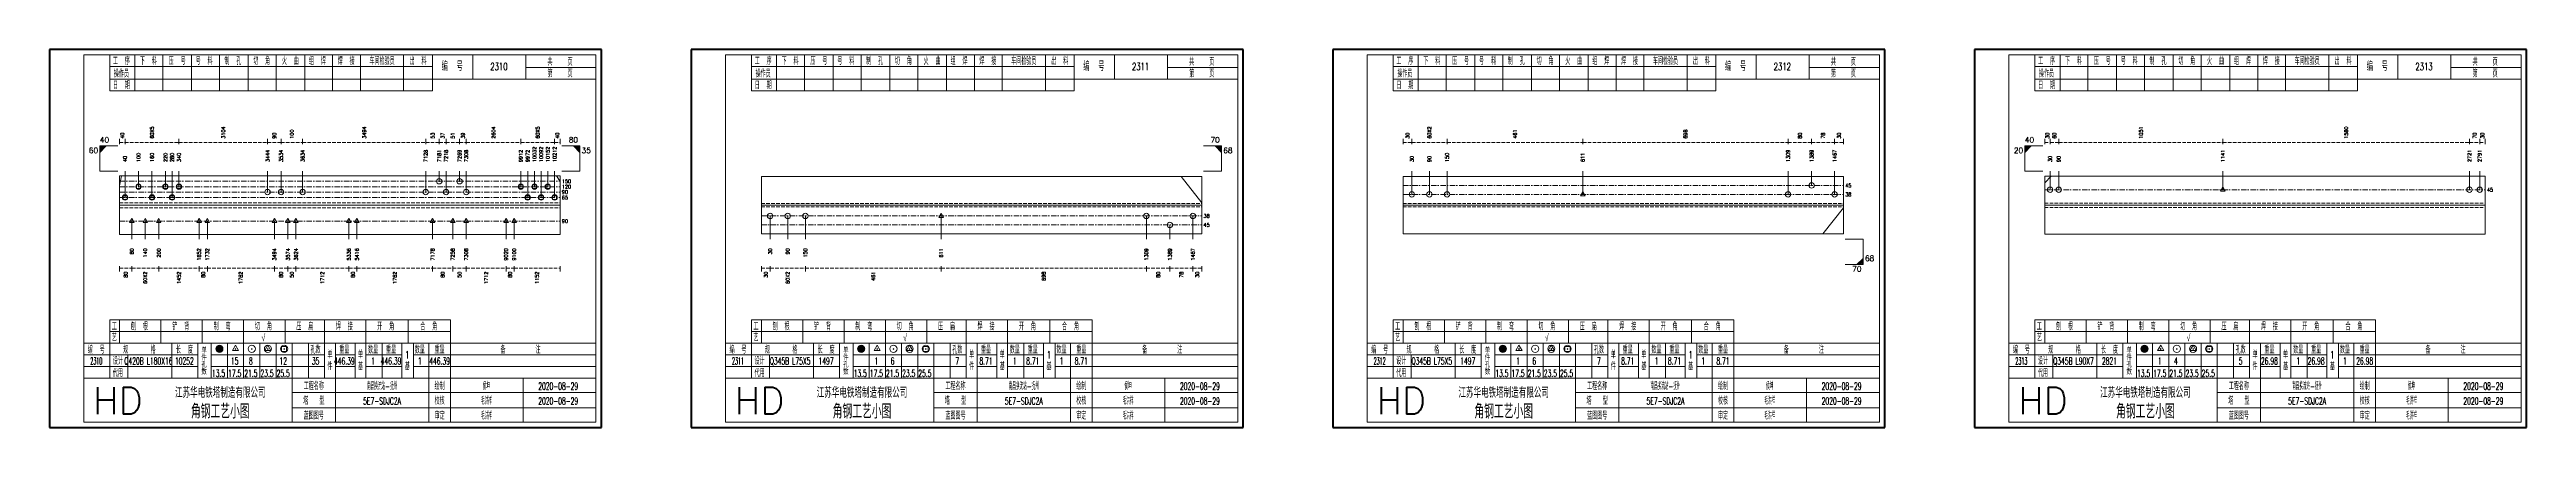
# Model space of a CAD drawing. Extents: x 0 to 5305, y 0 to 1513.
# Drawn here: x 2499 to 3877, y 521 to 732 of the extents above; entities that cross this region are included whole.
import ezdxf
from ezdxf.enums import TextEntityAlignment as Align

# ---------------------------------------------------------------- set-up
doc = ezdxf.new("R2010")
doc.units = 0
doc.header["$MEASUREMENT"] = 0
doc.linetypes.add('一点画线', pattern=[5.2, 3, -1, 0.2, -1])
doc.linetypes.add('虚线', pattern=[2.75, 2, -0.75])
doc.layers.get('0').update_dxf_attribs({"linetype": 'CONTINUOUS', "lineweight": 25})
doc.layers.add('1', color=7, linetype='CONTINUOUS', lineweight=25)
doc.layers.add('4', color=7, linetype='CONTINUOUS', lineweight=25)
doc.styles.get("Standard").update_dxf_attribs({"font": 'simplex.shx', "width": 0.7, "height": 3, "bigfont": 'gbhzfs.shx'})

msp = doc.modelspace()

# ---------------------------------------------------------------- texts
at = {"color": 7, "linetype": 'Continuous', "lineweight": 13}
for s, p in [('60', (2526, 676.8)), ('20', (3597, 676.8)), ('70', (3507, 610.8))]:
    msp.add_text(s, height=3, dxfattribs=at).set_placement(p, align=Align.TOP_RIGHT)
for s, p in [('40', (2527, 678.8)), ('40', (3598, 678.8)), ('68', (3509, 612.8))]:
    msp.add_text(s, height=3, dxfattribs=at).set_placement(p, align=Align.BOTTOM_LEFT)
at = {"color": 8, "linetype": 'Continuous', "lineweight": 9}
for s, p in [('40', (2539.5, 681.8)), ('60X5', (2556, 681.8)), ('3104', (2595.7, 681.8)), ('90', (2624.1, 681.8)), ('100', (2633.8, 681.8)), ('3494', (2674.1, 681.8)), ('53', (2712.1, 681.8)), ('37', (2717.7, 681.8)), ('51', (2723.3, 681.8)), ('39', (2729, 681.8)), ('2604', (2746, 681.8)), ('60X5', (2770.6, 681.8)), ('40', (2781.5, 681.8)), ('30', (3254.5, 681.8)), ('60X2', (3266.7, 681.8)), ('461', (3314.3, 681.8)), ('698', (3409.1, 681.8)), ('80', (3472.8, 681.8)), ('78', (3485.7, 681.8)), ('30', (3494.5, 681.8)), ('30', (3610.5, 681.8)), ('60', (3614.4, 681.8)), ('1051', (3662.5, 681.8)), ('1580', (3776.7, 681.8)), ('70', (3848.2, 681.8)), ('30', (3852.5, 681.8))]:
    msp.add_text(s, height=2, rotation=90, dxfattribs=at).set_placement(p, align=Align.MIDDLE_LEFT)
at = {"color": 7, "linetype": 'Continuous', "lineweight": 13}
for s, p in [('3444', (2620.3, 668.8)), ('3534', (2627.8, 668.8)), ('3634', (2639.8, 668.8)), ('7128', (2708.3, 668.8)), ('7218', (2719.6, 668.8)), ('7269', (2727.1, 668.8)), ('7308', (2730.8, 668.8)), ('9912', (2761.2, 668.8)), ('9972', (2765, 668.8)), ('10032', (2768.8, 668.8)), ('10092', (2772.5, 668.8)), ('10152', (2776.2, 668.8)), ('10212', (2780, 668.8)), ('1309', (3466.2, 668.8)), ('1389', (3479.3, 668.8)), ('1467', (3492.1, 668.8)), ('40', (2541, 668.8)), ('100', (2548.5, 668.8)), ('160', (2556, 668.8)), ('220', (2563.5, 668.8)), ('280', (2567.2, 668.8)), ('340', (2571, 668.8)), ('7181', (2715.8, 668.8)), ('30', (3256.9, 668.8)), ('90', (3266.7, 668.8)), ('150', (3276.5, 668.8)), ('611', (3352, 668.8)), ('30', (3612, 668.8)), ('90', (3616.8, 668.8)), ('1141', (3708.1, 668.8)), ('2721', (3845.3, 668.8)), ('2791', (3851, 668.8))]:
    msp.add_text(s, height=2, rotation=90, dxfattribs=at).set_placement(p, align=Align.MIDDLE_LEFT)
for s, p in [('80', (2793, 678.8)), ('70', (3150, 678.8))]:
    msp.add_text(s, height=3, dxfattribs=at).set_placement(p, align=Align.BOTTOM_RIGHT)
for s, p in [('35', (2795, 676.8)), ('68', (3152, 676.8))]:
    msp.add_text(s, height=3, dxfattribs=at).set_placement(p, align=Align.TOP_LEFT)
for s, p in [('90', (2784, 652.1)), ('65', (2784, 649.1)), ('150', (2784, 658.1)), ('120', (2784, 655.1)), ('45', (3498, 655.8)), ('38', (3498, 650.8)), ('45', (3855, 653.4)), ('90', (2784, 635.9)), ('38', (3141, 638.8)), ('45', (3141, 633.8))]:
    msp.add_text(s, height=2, dxfattribs=at).set_placement(p, align=Align.MIDDLE_LEFT)
at = {"color": 8, "linetype": 'Continuous', "lineweight": 9}
for s, p in [('80', (2541.4, 607.8)), ('60X2', (2552.2, 607.8)), ('1452', (2571, 607.8)), ('80', (2584.5, 607.8)), ('1762', (2605.4, 607.8)), ('80', (2627.8, 607.8)), ('50', (2633.8, 607.8)), ('1712', (2650.8, 607.8)), ('80', (2667.8, 607.8)), ('1762', (2691.1, 607.8)), ('80', (2717.7, 607.8)), ('50', (2727.1, 607.8)), ('1712', (2741.9, 607.8)), ('80', (2755.2, 607.8)), ('1152', (2770.2, 607.8)), ('30', (2897.5, 607.8)), ('60X2', (2909.7, 607.8)), ('461', (2957.3, 607.8)), ('698', (3052.1, 607.8)), ('80', (3115.8, 607.8)), ('78', (3128.7, 607.8)), ('30', (3137.5, 607.8))]:
    msp.add_text(s, height=2, rotation=90, dxfattribs=at).set_placement(p, align=Align.MIDDLE_RIGHT)
at = {"layer": '1', "color": 7, "linetype": 'Continuous', "lineweight": 13}
for s, p in [('80', (2544.8, 620.8)), ('140', (2552.2, 620.8)), ('200', (2559.8, 620.8)), ('1652', (2582.2, 620.8)), ('1732', (2586.8, 620.8)), ('3494', (2624.1, 620.8)), ('3574', (2631.6, 620.8)), ('3624', (2636.1, 620.8)), ('5336', (2665.5, 620.8)), ('5416', (2670, 620.8)), ('7178', (2712.1, 620.8)), ('7258', (2723.3, 620.8)), ('7308', (2730.8, 620.8)), ('9020', (2753, 620.8)), ('9100', (2757.5, 620.8)), ('30', (2899.9, 620.8)), ('90', (2909.7, 620.8)), ('150', (2919.5, 620.8)), ('1309', (3109.2, 620.8)), ('1389', (3122.3, 620.8)), ('1467', (3135.1, 620.8)), ('611', (2995, 620.8))]:
    msp.add_text(s, height=2, rotation=90, dxfattribs=at).set_placement(p, align=Align.MIDDLE_RIGHT)
at = {"layer": '4', "color": 1, "linetype": 'Continuous', "lineweight": 13}
for s, height, width, p in [('工  序', 4, 0.7, (2539, 725)), ('操作员', 4, 0.7, (2539, 718)), ('下  料', 4, 0.7, (2554, 725)), ('压  号', 4, 0.7, (2570, 725)), ('号  料', 4, 0.7, (2585, 725)), ('制  孔', 4, 0.7, (2601, 725)), ('切  角', 4, 0.7, (2617, 725)), ('火  曲', 4, 0.7, (2633, 725)), ('组  焊', 4, 0.7, (2648, 725)), ('焊  接', 4, 0.7, (2664, 725)), ('车间检验员', 4, 0.7, (2684, 725)), ('出  料', 4, 0.7, (2704, 725)), ('编  号', 5, 0.7, (2723, 722)), ('2310', 4, 0.7, (2749, 722)), ('共    页', 4, 0.7, (2783, 724.5)), ('第    页', 4, 0.7, (2783, 718)), ('工  序', 4, 0.7, (2896, 725)), ('操作员', 4, 0.7, (2896, 718)), ('下  料', 4, 0.7, (2911, 725)), ('压  号', 4, 0.7, (2927, 725)), ('号  料', 4, 0.7, (2942, 725)), ('制  孔', 4, 0.7, (2958, 725)), ('切  角', 4, 0.7, (2974, 725)), ('火  曲', 4, 0.7, (2990, 725)), ('组  焊', 4, 0.7, (3005, 725)), ('焊  接', 4, 0.7, (3021, 725)), ('车间检验员', 4, 0.7, (3041, 725)), ('出  料', 4, 0.7, (3061, 725)), ('编  号', 5, 0.7, (3080, 722)), ('2311', 4, 0.7, (3106, 722)), ('共    页', 4, 0.7, (3140, 724.5)), ('第    页', 4, 0.7, (3140, 718)), ('工  序', 4, 0.7, (3253, 725)), ('操作员', 4, 0.7, (3253, 718)), ('下  料', 4, 0.7, (3268, 725)), ('压  号', 4, 0.7, (3284, 725)), ('号  料', 4, 0.7, (3299, 725)), ('制  孔', 4, 0.7, (3315, 725)), ('切  角', 4, 0.7, (3331, 725)), ('火  曲', 4, 0.7, (3347, 725)), ('组  焊', 4, 0.7, (3362, 725)), ('焊  接', 4, 0.7, (3378, 725)), ('车间检验员', 4, 0.7, (3398, 725)), ('出  料', 4, 0.7, (3418, 725)), ('编  号', 5, 0.7, (3437, 722)), ('2312', 4, 0.7, (3463, 722)), ('共    页', 4, 0.7, (3497, 724.5)), ('第    页', 4, 0.7, (3497, 718)), ('工  序', 4, 0.7, (3610, 725)), ('操作员', 4, 0.7, (3610, 718)), ('下  料', 4, 0.7, (3625, 725)), ('压  号', 4, 0.7, (3641, 725)), ('号  料', 4, 0.7, (3656, 725)), ('制  孔', 4, 0.7, (3672, 725)), ('切  角', 4, 0.7, (3688, 725)), ('火  曲', 4, 0.7, (3704, 725)), ('组  焊', 4, 0.7, (3719, 725)), ('焊  接', 4, 0.7, (3735, 725)), ('车间检验员', 4, 0.7, (3755, 725)), ('出  料', 4, 0.7, (3775, 725)), ('编  号', 5, 0.7, (3794, 722)), ('2313', 4, 0.7, (3820, 722)), ('共    页', 4, 0.7, (3854, 724.5)), ('第    页', 4, 0.7, (3854, 718)), ('日  期', 4, 0.7, (2539, 711.5)), ('日  期', 4, 0.7, (2896, 711.5)), ('日  期', 4, 0.7, (3253, 711.5)), ('日  期', 4, 0.7, (3610, 711.5)), ('工', 4, 0.7, (2535, 577.2)), ('刨  根', 4, 0.7, (2549, 577.2)), ('铲  背', 4, 0.7, (2572, 577.2)), ('制  弯', 4, 0.7, (2595, 577.2)), ('切  角', 4, 0.7, (2618, 577.2)), ('压  扁', 4, 0.7, (2641, 577.2)), ('焊  接', 4, 0.7, (2663, 577.2)), ('开  角', 4, 0.7, (2686, 577.2)), ('合  角', 4, 0.7, (2710, 577.2)), ('工', 4, 0.7, (2892, 577.2)), ('刨  根', 4, 0.7, (2906, 577.2)), ('铲  背', 4, 0.7, (2929, 577.2)), ('制  弯', 4, 0.7, (2952, 577.2)), ('切  角', 4, 0.7, (2975, 577.2)), ('压  扁', 4, 0.7, (2998, 577.2)), ('焊  接', 4, 0.7, (3020, 577.2)), ('开  角', 4, 0.7, (3043, 577.2)), ('合  角', 4, 0.7, (3067, 577.2)), ('工', 4, 0.7, (3249, 577.2)), ('刨  根', 4, 0.7, (3263, 577.2)), ('铲  背', 4, 0.7, (3286, 577.2)), ('制  弯', 4, 0.7, (3309, 577.2)), ('切  角', 4, 0.7, (3332, 577.2)), ('压  扁', 4, 0.7, (3355, 577.2)), ('焊  接', 4, 0.7, (3377, 577.2)), ('开  角', 4, 0.7, (3400, 577.2)), ('合  角', 4, 0.7, (3424, 577.2)), ('工', 4, 0.7, (3606, 577.2)), ('刨  根', 4, 0.7, (3620, 577.2)), ('铲  背', 4, 0.7, (3643, 577.2)), ('制  弯', 4, 0.7, (3666, 577.2)), ('切  角', 4, 0.7, (3689, 577.2)), ('压  扁', 4, 0.7, (3712, 577.2)), ('焊  接', 4, 0.7, (3734, 577.2)), ('开  角', 4, 0.7, (3757, 577.2)), ('合  角', 4, 0.7, (3781, 577.2)), ('编  号', 4, 0.7, (2525, 564.2)), ('艺', 4, 0.7, (2535, 571)), ('规      格', 4, 0.7, (2549, 564.2)), ('长  度', 4, 0.7, (2574, 564.2)), ('√', 4, 0.7, (2618, 571)), ('孔数', 4, 0.7, (2647, 564.2)), ('重量', 4, 0.7, (2663, 564.2)), ('数量', 4, 0.7, (2679, 564.2)), ('重量', 4, 0.7, (2689, 564.2)), ('数量', 4, 0.7, (2705, 564.2)), ('重量', 4, 0.7, (2716, 564.2)), ('备        注', 4, 0.7, (2761, 564.2)), ('编  号', 4, 0.7, (2882, 564.2)), ('艺', 4, 0.7, (2892, 571)), ('规      格', 4, 0.7, (2906, 564.2)), ('长  度', 4, 0.7, (2931, 564.2)), ('√', 4, 0.7, (2975, 571)), ('孔数', 4, 0.7, (3004, 564.2)), ('重量', 4, 0.7, (3020, 564.2)), ('数量', 4, 0.7, (3036, 564.2)), ('重量', 4, 0.7, (3046, 564.2)), ('数量', 4, 0.7, (3062, 564.2)), ('重量', 4, 0.7, (3073, 564.2)), ('备        注', 4, 0.7, (3118, 564.2)), ('编  号', 4, 0.7, (3239, 564.2)), ('艺', 4, 0.7, (3249, 571)), ('规      格', 4, 0.7, (3263, 564.2)), ('长  度', 4, 0.7, (3288, 564.2)), ('√', 4, 0.7, (3332, 571)), ('孔数', 4, 0.7, (3361, 564.2)), ('重量', 4, 0.7, (3377, 564.2)), ('数量', 4, 0.7, (3393, 564.2)), ('重量', 4, 0.7, (3403, 564.2)), ('数量', 4, 0.7, (3419, 564.2)), ('重量', 4, 0.7, (3430, 564.2)), ('备        注', 4, 0.7, (3475, 564.2)), ('编  号', 4, 0.7, (3596, 564.2)), ('艺', 4, 0.7, (3606, 571)), ('规      格', 4, 0.7, (3620, 564.2)), ('长  度', 4, 0.7, (3645, 564.2)), ('√', 4, 0.7, (3689, 571)), ('孔数', 4, 0.7, (3718, 564.2)), ('重量', 4, 0.7, (3734, 564.2)), ('数量', 4, 0.7, (3750, 564.2)), ('重量', 4, 0.7, (3760, 564.2)), ('数量', 4, 0.7, (3776, 564.2)), ('重量', 4, 0.7, (3787, 564.2)), ('备        注', 4, 0.7, (3832, 564.2)), ('2310', 4, 0.4, (2525, 558)), ('代用', 4, 0.7, (2537, 551.2)), ('设计', 4, 0.7, (2537, 558)), ('Q420B L180X16', 4, 0.5, (2554, 558)), ('10252', 4, 0.5, (2574, 558)), ('13.5', 4, 0.5, (2593, 551.2)), ('17.5', 4, 0.5, (2602, 551.2)), ('15', 4, 0.5, (2602, 558)), ('21.5', 4, 0.5, (2611, 551.2)), ('8', 4, 0.5, (2611, 558)), ('23.5', 4, 0.5, (2620, 551.2)), ('25.5', 4, 0.5, (2629, 551.2)), ('12', 4, 0.5, (2629, 558)), ('35', 4, 0.5, (2647, 558)), ('单', 4, 0.7, (2655, 561.5)), ('件', 4, 0.7, (2655, 555)), ('446.39', 4, 0.5, (2663, 558)), ('单', 4, 0.7, (2672, 561.5)), ('基', 4, 0.7, (2672, 555)), ('1', 4, 0.5, (2679, 558)), ('446.39', 4, 0.5, (2689, 558)), ('基', 4, 0.7, (2698, 555)), ('1', 4, 0.5, (2698, 561.5)), ('1', 4, 0.7, (2705, 558)), ('446.39', 4, 0.5, (2716, 558)), ('2311', 4, 0.4, (2882, 558)), ('代用', 4, 0.7, (2894, 551.2)), ('设计', 4, 0.7, (2894, 558)), ('Q345B L75X5', 4, 0.5, (2911, 558)), ('1497', 4, 0.5, (2931, 558)), ('13.5', 4, 0.5, (2950, 551.2)), ('17.5', 4, 0.5, (2959, 551.2)), ('1', 4, 0.5, (2959, 558)), ('21.5', 4, 0.5, (2968, 551.2)), ('6', 4, 0.5, (2968, 558)), ('23.5', 4, 0.5, (2977, 551.2)), ('25.5', 4, 0.5, (2986, 551.2)), ('7', 4, 0.5, (3004, 558)), ('单', 4, 0.7, (3012, 561.5)), ('件', 4, 0.7, (3012, 555)), ('8.71', 4, 0.5, (3020, 558)), ('单', 4, 0.7, (3029, 561.5)), ('基', 4, 0.7, (3029, 555)), ('1', 4, 0.5, (3036, 558)), ('8.71', 4, 0.5, (3046, 558)), ('基', 4, 0.7, (3055, 555)), ('1', 4, 0.5, (3055, 561.5)), ('1', 4, 0.7, (3062, 558)), ('8.71', 4, 0.5, (3073, 558)), ('2312', 4, 0.4, (3239, 558)), ('代用', 4, 0.7, (3251, 551.2)), ('设计', 4, 0.7, (3251, 558)), ('Q345B L75X5', 4, 0.5, (3268, 558)), ('1497', 4, 0.5, (3288, 558)), ('13.5', 4, 0.5, (3307, 551.2)), ('17.5', 4, 0.5, (3316, 551.2)), ('1', 4, 0.5, (3316, 558)), ('21.5', 4, 0.5, (3325, 551.2)), ('6', 4, 0.5, (3325, 558)), ('23.5', 4, 0.5, (3334, 551.2)), ('25.5', 4, 0.5, (3343, 551.2)), ('7', 4, 0.5, (3361, 558)), ('单', 4, 0.7, (3369, 561.5)), ('件', 4, 0.7, (3369, 555)), ('8.71', 4, 0.5, (3377, 558)), ('单', 4, 0.7, (3386, 561.5)), ('基', 4, 0.7, (3386, 555)), ('1', 4, 0.5, (3393, 558)), ('8.71', 4, 0.5, (3403, 558)), ('基', 4, 0.7, (3412, 555)), ('1', 4, 0.5, (3412, 561.5)), ('1', 4, 0.7, (3419, 558)), ('8.71', 4, 0.5, (3430, 558)), ('2313', 4, 0.4, (3596, 558)), ('代用', 4, 0.7, (3608, 551.2)), ('设计', 4, 0.7, (3608, 558)), ('Q345B L90X7', 4, 0.5, (3625, 558)), ('2821', 4, 0.5, (3645, 558)), ('13.5', 4, 0.5, (3664, 551.2)), ('17.5', 4, 0.5, (3673, 551.2)), ('1', 4, 0.5, (3673, 558)), ('21.5', 4, 0.5, (3682, 551.2)), ('4', 4, 0.5, (3682, 558)), ('23.5', 4, 0.5, (3691, 551.2)), ('25.5', 4, 0.5, (3700, 551.2)), ('5', 4, 0.5, (3718, 558)), ('单', 4, 0.7, (3726, 561.5)), ('件', 4, 0.7, (3726, 555)), ('26.98', 4, 0.5, (3734, 558)), ('单', 4, 0.7, (3743, 561.5)), ('基', 4, 0.7, (3743, 555)), ('1', 4, 0.5, (3750, 558)), ('26.98', 4, 0.5, (3760, 558)), ('基', 4, 0.7, (3769, 555)), ('1', 4, 0.5, (3769, 561.5)), ('1', 4, 0.7, (3776, 558)), ('26.98', 4, 0.5, (3787, 558)), ('江苏华电铁塔制造有限公司', 6, 0.7, (2594, 540.5)), ('塔   型', 4, 0.7, (2646, 535.8)), ('工程名称', 4, 0.7, (2646, 544)), ('5E7-SDJC2A', 4, 0.5, (2684, 535.8)), ('南昌换流站-抚州', 4, 0.5, (2684, 544)), ('绘制', 4, 0.7, (2716, 544)), ('校核', 4, 0.7, (2716, 535.8)), ('毛洪祥', 4, 0.5, (2742, 535.8)), ('侯坤', 4, 0.5, (2742, 544)), ('2020-08-29', 4, 0.5, (2782, 544)), ('2020-08-29', 4, 0.5, (2782, 535.8)), ('江苏华电铁塔制造有限公司', 6, 0.7, (2951, 540.5)), ('塔   型', 4, 0.7, (3003, 535.8)), ('工程名称', 4, 0.7, (3003, 544)), ('5E7-SDJC2A', 4, 0.5, (3041, 535.8)), ('南昌换流站-抚州', 4, 0.5, (3041, 544)), ('绘制', 4, 0.7, (3073, 544)), ('校核', 4, 0.7, (3073, 535.8)), ('毛洪祥', 4, 0.5, (3099, 535.8)), ('侯坤', 4, 0.5, (3099, 544)), ('2020-08-29', 4, 0.5, (3139, 544)), ('2020-08-29', 4, 0.5, (3139, 535.8)), ('江苏华电铁塔制造有限公司', 6, 0.7, (3308, 540.5)), ('塔   型', 4, 0.7, (3360, 535.8)), ('工程名称', 4, 0.7, (3360, 544)), ('5E7-SDJC2A', 4, 0.5, (3398, 535.8)), ('南昌换流站-抚州', 4, 0.5, (3398, 544)), ('绘制', 4, 0.7, (3430, 544)), ('校核', 4, 0.7, (3430, 535.8)), ('毛洪祥', 4, 0.5, (3456, 535.8)), ('侯坤', 4, 0.5, (3456, 544)), ('2020-08-29', 4, 0.5, (3496, 544)), ('2020-08-29', 4, 0.5, (3496, 535.8)), ('江苏华电铁塔制造有限公司', 6, 0.7, (3665, 540.5)), ('塔   型', 4, 0.7, (3717, 535.8)), ('工程名称', 4, 0.7, (3717, 544)), ('5E7-SDJC2A', 4, 0.5, (3755, 535.8)), ('南昌换流站-抚州', 4, 0.5, (3755, 544)), ('绘制', 4, 0.7, (3787, 544)), ('校核', 4, 0.7, (3787, 535.8)), ('毛洪祥', 4, 0.5, (3813, 535.8)), ('侯坤', 4, 0.5, (3813, 544)), ('2020-08-29', 4, 0.5, (3853, 544)), ('2020-08-29', 4, 0.5, (3853, 535.8)), ('角钢工艺小图', 8, 0.8, (2594, 530)), ('蓝图图号', 4, 0.7, (2646, 527.5)), ('审定', 4, 0.7, (2716, 527.5)), ('毛洪祥', 4, 0.5, (2742, 527.5)), ('角钢工艺小图', 8, 0.8, (2951, 530)), ('蓝图图号', 4, 0.7, (3003, 527.5)), ('审定', 4, 0.7, (3073, 527.5)), ('毛洪祥', 4, 0.5, (3099, 527.5)), ('角钢工艺小图', 8, 0.8, (3308, 530)), ('蓝图图号', 4, 0.7, (3360, 527.5)), ('审定', 4, 0.7, (3430, 527.5)), ('毛洪祥', 4, 0.5, (3456, 527.5)), ('角钢工艺小图', 8, 0.8, (3665, 530)), ('蓝图图号', 4, 0.7, (3717, 527.5)), ('审定', 4, 0.7, (3787, 527.5)), ('毛洪祥', 4, 0.5, (3813, 527.5))]:
    msp.add_text(s, height=height, dxfattribs=dict(at, width=width)).set_placement(p, align=Align.MIDDLE_CENTER)
for s, height, p in [('单', 3, (2585, 564)), ('单', 3, (2942, 564)), ('单', 3, (3299, 564)), ('单', 3, (3656, 564)), ('件', 3, (2585, 560)), ('孔', 3, (2585, 556)), ('数', 3, (2585, 552)), ('件', 3, (2942, 560)), ('孔', 3, (2942, 556)), ('数', 3, (2942, 552)), ('件', 3, (3299, 560)), ('孔', 3, (3299, 556)), ('数', 3, (3299, 552)), ('件', 3, (3656, 560)), ('孔', 3, (3656, 556)), ('数', 3, (3656, 552)), ('HD', 15, (2537, 536)), ('HD', 15, (2894, 536)), ('HD', 15, (3251, 536)), ('HD', 15, (3608, 536))]:
    msp.add_text(s, height=height, dxfattribs=at).set_placement(p, align=Align.MIDDLE_CENTER)

# ---------------------------------------------------------------- linework, layer by layer
at = {"color": 7, "linetype": 'Continuous', "lineweight": 13}
for p, q in [((2527, 677.8), (2537, 677.8)), ((2527, 663.8), (2527, 677.8)), ((2527.9, 677.8), (2527, 676.9)), ((2528.8, 677.8), (2527, 676)), ((2529.6, 677.8), (2527, 675.1)), ((2530.5, 677.8), (2527, 674.2)), ((2794, 677.8), (2784, 677.8)), ((2790.5, 677.8), (2794, 674.2)), ((2791.4, 677.8), (2794, 675.1)), ((2792.2, 677.8), (2794, 676)), ((2793.1, 677.8), (2794, 676.9)), ((2794, 663.8), (2794, 677.8)), ((3151, 677.8), (3141, 677.8)), ((3147.5, 677.8), (3151, 674.2)), ((3148.4, 677.8), (3151, 675.1)), ((3149.2, 677.8), (3151, 676)), ((3150.1, 677.8), (3151, 676.9)), ((3151, 663.8), (3151, 677.8)), ((3598, 677.8), (3608, 677.8)), ((3598, 663.8), (3598, 677.8)), ((3598.9, 677.8), (3598, 676.9)), ((3599.8, 677.8), (3598, 676)), ((3600.6, 677.8), (3598, 675.1)), ((3601.5, 677.8), (3598, 674.2)), ((2527, 663.8), (2537, 663.8)), ((2541, 649.1), (2541, 663.8)), ((2548.5, 655.1), (2548.5, 663.8)), ((2556, 649.1), (2556, 663.8)), ((2563.5, 655.1), (2563.5, 663.8)), ((2567.2, 649.1), (2567.2, 663.8)), ((2571, 655.1), (2571, 663.8)), ((2620.3, 652.1), (2620.3, 663.8)), ((2627.8, 652.1), (2627.8, 663.8)), ((2639.8, 652.1), (2639.8, 663.8)), ((2708.3, 652.1), (2708.3, 663.8)), ((2715.8, 658.1), (2715.8, 663.8)), ((2719.6, 652.1), (2719.6, 663.8)), ((2727.1, 658.1), (2727.1, 663.8)), ((2730.8, 652.1), (2730.8, 663.8)), ((2761.2, 655.1), (2761.2, 663.8)), ((2765, 649.1), (2765, 663.8)), ((2768.8, 655.1), (2768.8, 663.8)), ((2772.5, 649.1), (2772.5, 663.8)), ((2776.2, 655.1), (2776.2, 663.8)), ((2780, 649.1), (2780, 663.8)), ((2794, 663.8), (2784, 663.8)), ((3151, 663.8), (3141, 663.8)), ((3256.9, 650.8), (3256.9, 663.8)), ((3266.7, 650.8), (3266.7, 663.8)), ((3276.5, 650.8), (3276.5, 663.8)), ((3352, 650.8), (3352, 663.8)), ((3466.2, 650.8), (3466.2, 663.8)), ((3479.3, 655.8), (3479.3, 663.8)), ((3492.1, 650.8), (3492.1, 663.8)), ((3598, 663.8), (3608, 663.8)), ((3612, 653.4), (3612, 663.8)), ((3616.8, 653.4), (3616.8, 663.8)), ((3708.1, 653.4), (3708.1, 663.8)), ((3845.3, 653.4), (3845.3, 663.8)), ((3851, 653.4), (3851, 663.8)), ((2538, 655.6), (2539, 661.1)), ((2539.9, 648), (2539.9, 650.1)), ((2539.9, 650.1), (2542.1, 650.1)), ((2542.1, 648), (2539.9, 648)), ((2540.8, 648.9), (2541.2, 649.2)), ((2541.2, 648.9), (2540.8, 649.2)), ((2542.1, 650.1), (2542.1, 648)), ((2547.4, 654), (2547.4, 656.1)), ((2547.4, 656.1), (2549.6, 656.1)), ((2549.6, 654), (2547.4, 654)), ((2548.3, 654.9), (2548.7, 655.2)), ((2548.7, 654.9), (2548.3, 655.2)), ((2549.6, 656.1), (2549.6, 654)), ((2554.9, 648), (2554.9, 650.1)), ((2554.9, 650.1), (2557.1, 650.1)), ((2557.1, 648), (2554.9, 648)), ((2555.8, 648.9), (2556.2, 649.2)), ((2556.2, 648.9), (2555.8, 649.2)), ((2557.1, 650.1), (2557.1, 648)), ((2562.4, 654), (2562.4, 656.1)), ((2562.4, 656.1), (2564.6, 656.1)), ((2564.6, 654), (2562.4, 654)), ((2563.3, 654.9), (2563.7, 655.2)), ((2563.7, 654.9), (2563.3, 655.2)), ((2564.6, 656.1), (2564.6, 654)), ((2566.2, 648), (2566.2, 650.1)), ((2566.2, 650.1), (2568.3, 650.1)), ((2568.3, 648), (2566.2, 648)), ((2567.1, 648.9), (2567.4, 649.2)), ((2567.4, 648.9), (2567.1, 649.2)), ((2568.3, 650.1), (2568.3, 648)), ((2569.9, 654), (2569.9, 656.1)), ((2569.9, 656.1), (2572.1, 656.1)), ((2572.1, 654), (2569.9, 654)), ((2570.8, 654.9), (2571.2, 655.2)), ((2571.2, 654.9), (2570.8, 655.2)), ((2572.1, 656.1), (2572.1, 654)), ((2620.2, 651.9), (2620.5, 652.2)), ((2620.5, 651.9), (2620.2, 652.2)), ((2627.7, 651.9), (2628, 652.2)), ((2628, 651.9), (2627.7, 652.2)), ((2639.7, 651.9), (2640, 652.2)), ((2640, 651.9), (2639.7, 652.2)), ((2708.2, 651.9), (2708.5, 652.2)), ((2708.5, 651.9), (2708.2, 652.2)), ((2715.7, 657.9), (2716, 658.2)), ((2716, 657.9), (2715.7, 658.2)), ((2719.4, 651.9), (2719.7, 652.2)), ((2719.7, 651.9), (2719.4, 652.2)), ((2726.9, 657.9), (2727.2, 658.2)), ((2727.2, 657.9), (2726.9, 658.2)), ((2730.7, 651.9), (2731, 652.2)), ((2731, 651.9), (2730.7, 652.2)), ((2760.2, 654), (2760.2, 656.1)), ((2760.2, 656.1), (2762.3, 656.1)), ((2762.3, 654), (2760.2, 654)), ((2761.1, 654.9), (2761.4, 655.2)), ((2761.4, 654.9), (2761.1, 655.2)), ((2762.3, 656.1), (2762.3, 654)), ((2763.9, 648), (2763.9, 650.1)), ((2763.9, 650.1), (2766.1, 650.1)), ((2766.1, 648), (2763.9, 648)), ((2764.8, 648.9), (2765.2, 649.2)), ((2765.2, 648.9), (2764.8, 649.2)), ((2766.1, 650.1), (2766.1, 648)), ((2767.7, 654), (2767.7, 656.1)), ((2767.7, 656.1), (2769.8, 656.1)), ((2769.8, 654), (2767.7, 654)), ((2768.6, 654.9), (2768.9, 655.2)), ((2768.9, 654.9), (2768.6, 655.2)), ((2769.8, 656.1), (2769.8, 654)), ((2771.4, 648), (2771.4, 650.1)), ((2771.4, 650.1), (2773.6, 650.1)), ((2773.6, 648), (2771.4, 648)), ((2772.3, 648.9), (2772.7, 649.2)), ((2772.7, 648.9), (2772.3, 649.2)), ((2773.6, 650.1), (2773.6, 648)), ((2775.2, 654), (2775.2, 656.1)), ((2775.2, 656.1), (2777.3, 656.1)), ((2777.3, 654), (2775.2, 654)), ((2776.1, 654.9), (2776.4, 655.2)), ((2776.4, 654.9), (2776.1, 655.2)), ((2777.3, 656.1), (2777.3, 654)), ((2778.9, 648), (2778.9, 650.1)), ((2778.9, 650.1), (2781.1, 650.1)), ((2781.1, 648), (2778.9, 648)), ((2779.8, 648.9), (2780.2, 649.2)), ((2780.2, 648.9), (2779.8, 649.2)), ((2783, 657.9), (2781.1, 661.1)), ((2781.1, 650.1), (2781.1, 648)), ((3140, 646.2), (3128.5, 660.8)), ((3256.8, 650.6), (3257.1, 650.9)), ((3257.1, 650.6), (3256.8, 650.9)), ((3266.6, 650.6), (3266.9, 650.9)), ((3266.9, 650.6), (3266.6, 650.9)), ((3276.4, 650.6), (3276.7, 650.9)), ((3276.7, 650.6), (3276.4, 650.9)), ((3352, 652.2), (3350.7, 650)), ((3350.7, 650), (3353.3, 650)), ((3351.8, 650.6), (3352.1, 650.9)), ((3352.1, 650.6), (3351.8, 650.9)), ((3353.3, 650), (3352, 652.2)), ((3466.1, 650.6), (3466.4, 650.9)), ((3466.4, 650.6), (3466.1, 650.9)), ((3479.2, 655.6), (3479.5, 655.9)), ((3479.5, 655.6), (3479.2, 655.9)), ((3491.9, 650.6), (3492.2, 650.9)), ((3492.2, 650.6), (3491.9, 650.9)), ((3609, 657.3), (3612.5, 660.9)), ((3611.8, 653.3), (3612.2, 653.6)), ((3612.2, 653.3), (3611.8, 653.6)), ((3616.7, 653.3), (3617, 653.6)), ((3617, 653.3), (3616.7, 653.6)), ((3708.1, 654.9), (3706.8, 652.7)), ((3706.8, 652.7), (3709.4, 652.7)), ((3707.9, 653.3), (3708.2, 653.6)), ((3708.2, 653.3), (3707.9, 653.6)), ((3709.4, 652.7), (3708.1, 654.9)), ((3845.2, 653.3), (3845.5, 653.6)), ((3845.5, 653.3), (3845.2, 653.6)), ((3850.8, 653.3), (3851.2, 653.6)), ((3851.2, 653.3), (3850.8, 653.6)), ((2544.8, 635.9), (2544.8, 625.8)), ((2552.2, 635.9), (2552.2, 625.8)), ((2559.8, 635.9), (2559.8, 625.8)), ((2582.2, 635.9), (2582.2, 625.8)), ((2586.8, 635.9), (2586.8, 625.8)), ((2624.1, 635.9), (2624.1, 625.8)), ((2631.6, 635.9), (2631.6, 625.8)), ((2636.1, 635.9), (2636.1, 625.8)), ((2665.5, 635.9), (2665.5, 625.8)), ((2670, 635.9), (2670, 625.8)), ((2712.1, 635.9), (2712.1, 625.8)), ((2723.3, 635.9), (2723.3, 625.8)), ((2730.8, 635.9), (2730.8, 625.8)), ((2753, 635.9), (2753, 625.8)), ((2757.5, 635.9), (2757.5, 625.8)), ((2899.9, 638.8), (2899.9, 625.8)), ((2909.7, 638.8), (2909.7, 625.8)), ((2919.5, 638.8), (2919.5, 625.8)), ((2995, 638.8), (2995, 625.8)), ((3109.2, 638.8), (3109.2, 625.8)), ((3135.1, 638.8), (3135.1, 625.8)), ((3497, 643.3), (3485.5, 628.8)), ((3122.3, 633.8), (3122.3, 625.8)), ((3508, 625.8), (3498, 625.8)), ((3508, 625.8), (3508, 611.8)), ((3508, 611.8), (3498, 611.8)), ((3504.5, 611.8), (3508, 615.2)), ((3505.4, 611.8), (3508, 614.4)), ((3506.2, 611.8), (3508, 613.5)), ((3507.1, 611.8), (3508, 612.6))]:
    msp.add_line(p, q, dxfattribs=at)
at = {"color": 8, "linetype": 'Continuous', "lineweight": 9}
for p, q in [((2538, 678.8), (2538, 681.8)), ((2541, 678.8), (2541, 681.8)), ((2541, 678.8), (2541, 681.8)), ((2571, 678.8), (2571, 681.8)), ((2571, 678.8), (2571, 681.8)), ((2620.3, 678.8), (2620.3, 681.8)), ((2620.3, 678.8), (2620.3, 681.8)), ((2627.8, 678.8), (2627.8, 681.8)), ((2627.8, 678.8), (2627.8, 681.8)), ((2639.8, 678.8), (2639.8, 681.8)), ((2639.8, 678.8), (2639.8, 681.8)), ((2708.3, 678.8), (2708.3, 681.8)), ((2708.3, 678.8), (2708.3, 681.8)), ((2715.8, 678.8), (2715.8, 681.8)), ((2715.8, 678.8), (2715.8, 681.8)), ((2719.6, 678.8), (2719.6, 681.8)), ((2719.6, 678.8), (2719.6, 681.8)), ((2727.1, 678.8), (2727.1, 681.8)), ((2727.1, 678.8), (2727.1, 681.8)), ((2730.8, 678.8), (2730.8, 681.8)), ((2730.8, 678.8), (2730.8, 681.8)), ((2761.2, 678.8), (2761.2, 681.8)), ((2761.2, 678.8), (2761.2, 681.8)), ((2780, 678.8), (2780, 681.8)), ((2780, 678.8), (2780, 681.8)), ((2783, 678.8), (2783, 681.8)), ((3252, 678.8), (3252, 681.8)), ((3256.9, 678.8), (3256.9, 681.8)), ((3256.9, 678.8), (3256.9, 681.8)), ((3276.5, 678.8), (3276.5, 681.8)), ((3276.5, 678.8), (3276.5, 681.8)), ((3352, 678.8), (3352, 681.8)), ((3352, 678.8), (3352, 681.8)), ((3466.2, 678.8), (3466.2, 681.8)), ((3466.2, 678.8), (3466.2, 681.8)), ((3479.3, 678.8), (3479.3, 681.8)), ((3479.3, 678.8), (3479.3, 681.8)), ((3492.1, 678.8), (3492.1, 681.8)), ((3492.1, 678.8), (3492.1, 681.8)), ((3497, 678.8), (3497, 681.8)), ((3609, 678.8), (3609, 681.8)), ((3612, 678.8), (3612, 681.8)), ((3612, 678.8), (3612, 681.8)), ((3616.8, 678.8), (3616.8, 681.8)), ((3616.8, 678.8), (3616.8, 681.8)), ((3708.1, 678.8), (3708.1, 681.8)), ((3708.1, 678.8), (3708.1, 681.8)), ((3845.3, 678.8), (3845.3, 681.8)), ((3845.3, 678.8), (3845.3, 681.8)), ((3851, 678.8), (3851, 681.8)), ((3851, 678.8), (3851, 681.8)), ((3854, 678.8), (3854, 681.8)), ((2538, 610.8), (2538, 607.8)), ((2544.8, 610.8), (2544.8, 607.8)), ((2544.8, 610.8), (2544.8, 607.8)), ((2559.8, 610.8), (2559.8, 607.8)), ((2559.8, 610.8), (2559.8, 607.8)), ((2582.2, 610.8), (2582.2, 607.8)), ((2582.2, 610.8), (2582.2, 607.8)), ((2586.8, 610.8), (2586.8, 607.8)), ((2586.8, 610.8), (2586.8, 607.8)), ((2624.1, 610.8), (2624.1, 607.8)), ((2624.1, 610.8), (2624.1, 607.8)), ((2631.6, 610.8), (2631.6, 607.8)), ((2631.6, 610.8), (2631.6, 607.8)), ((2636.1, 610.8), (2636.1, 607.8)), ((2636.1, 610.8), (2636.1, 607.8)), ((2665.5, 610.8), (2665.5, 607.8)), ((2665.5, 610.8), (2665.5, 607.8)), ((2670, 610.8), (2670, 607.8)), ((2670, 610.8), (2670, 607.8)), ((2712.1, 610.8), (2712.1, 607.8)), ((2712.1, 610.8), (2712.1, 607.8)), ((2723.3, 610.8), (2723.3, 607.8)), ((2723.3, 610.8), (2723.3, 607.8)), ((2730.8, 610.8), (2730.8, 607.8)), ((2730.8, 610.8), (2730.8, 607.8)), ((2753, 610.8), (2753, 607.8)), ((2753, 610.8), (2753, 607.8)), ((2757.5, 610.8), (2757.5, 607.8)), ((2757.5, 610.8), (2757.5, 607.8)), ((2783, 610.8), (2783, 607.8)), ((2895, 610.8), (2895, 607.8)), ((2899.9, 610.8), (2899.9, 607.8)), ((2899.9, 610.8), (2899.9, 607.8)), ((2919.5, 610.8), (2919.5, 607.8)), ((2919.5, 610.8), (2919.5, 607.8)), ((2995, 610.8), (2995, 607.8)), ((2995, 610.8), (2995, 607.8)), ((3109.2, 610.8), (3109.2, 607.8)), ((3109.2, 610.8), (3109.2, 607.8)), ((3122.3, 610.8), (3122.3, 607.8)), ((3122.3, 610.8), (3122.3, 607.8)), ((3135.1, 610.8), (3135.1, 607.8)), ((3135.1, 610.8), (3135.1, 607.8)), ((3140, 610.8), (3140, 607.8))]:
    msp.add_line(p, q, dxfattribs=at)
at = {"color": 8, "linetype": '虚线', "lineweight": 9}
for p, q in [((2538, 679.8), (2541, 679.8)), ((2541, 679.8), (2571, 679.8)), ((2571, 679.8), (2620.3, 679.8)), ((2620.3, 679.8), (2627.8, 679.8)), ((2627.8, 679.8), (2639.8, 679.8)), ((2639.8, 679.8), (2708.3, 679.8)), ((2708.3, 679.8), (2715.8, 679.8)), ((2715.8, 679.8), (2719.6, 679.8)), ((2719.6, 679.8), (2727.1, 679.8)), ((2727.1, 679.8), (2730.8, 679.8)), ((2730.8, 679.8), (2761.2, 679.8)), ((2761.2, 679.8), (2780, 679.8)), ((2780, 679.8), (2783, 679.8)), ((3252, 679.8), (3256.9, 679.8)), ((3256.9, 679.8), (3276.5, 679.8)), ((3276.5, 679.8), (3352, 679.8)), ((3352, 679.8), (3466.2, 679.8)), ((3466.2, 679.8), (3479.3, 679.8)), ((3479.3, 679.8), (3492.1, 679.8)), ((3492.1, 679.8), (3497, 679.8)), ((3609, 679.8), (3612, 679.8)), ((3612, 679.8), (3616.8, 679.8)), ((3616.8, 679.8), (3708.1, 679.8)), ((3708.1, 679.8), (3845.3, 679.8)), ((3845.3, 679.8), (3851, 679.8)), ((3851, 679.8), (3854, 679.8)), ((2538, 609.8), (2544.8, 609.8)), ((2544.8, 609.8), (2559.8, 609.8)), ((2559.8, 609.8), (2582.2, 609.8)), ((2582.2, 609.8), (2586.8, 609.8)), ((2586.8, 609.8), (2624.1, 609.8)), ((2624.1, 609.8), (2631.6, 609.8)), ((2631.6, 609.8), (2636.1, 609.8)), ((2636.1, 609.8), (2665.5, 609.8)), ((2665.5, 609.8), (2670, 609.8)), ((2670, 609.8), (2712.1, 609.8)), ((2712.1, 609.8), (2723.3, 609.8)), ((2723.3, 609.8), (2730.8, 609.8)), ((2730.8, 609.8), (2753, 609.8)), ((2753, 609.8), (2757.5, 609.8)), ((2757.5, 609.8), (2783, 609.8)), ((2895, 609.8), (2899.9, 609.8)), ((2899.9, 609.8), (2919.5, 609.8)), ((2919.5, 609.8), (2995, 609.8)), ((2995, 609.8), (3109.2, 609.8)), ((3109.2, 609.8), (3122.3, 609.8)), ((3122.3, 609.8), (3135.1, 609.8)), ((3135.1, 609.8), (3140, 609.8))]:
    msp.add_line(p, q, dxfattribs=at)
at = {"color": 7, "linetype": 'Continuous', "lineweight": 18}
for p, q in [((2538, 661.1), (2538, 628.4)), ((2538, 661.1), (2783, 661.1)), ((2783, 661.1), (2783, 628.4)), ((2895, 660.8), (2895, 628.8)), ((2895, 660.8), (3140, 660.8)), ((3140, 660.8), (3140, 628.8)), ((3252, 660.8), (3252, 628.8)), ((3252, 660.8), (3497, 660.8)), ((3497, 660.8), (3497, 628.8)), ((3609, 660.9), (3609, 628.6)), ((3609, 660.9), (3854, 660.9)), ((3854, 660.9), (3854, 628.6)), ((2538, 644.8), (2783, 644.8)), ((2895, 644.8), (3140, 644.8)), ((3252, 644.8), (3497, 644.8)), ((3609, 644.8), (3854, 644.8))]:
    msp.add_line(p, q, dxfattribs=at)
at = {"color": 3, "linetype": '一点画线', "lineweight": 13}
for p, q in [((2538, 658.1), (2783, 658.1)), ((2538, 655.1), (2783, 655.1)), ((2538, 652.1), (2783, 652.1)), ((2538, 649.1), (2783, 649.1)), ((3252, 655.8), (3497, 655.8)), ((3252, 650.8), (3497, 650.8)), ((3609, 653.4), (3854, 653.4)), ((2538, 635.9), (2783, 635.9)), ((2895, 638.8), (3140, 638.8)), ((2895, 633.8), (3140, 633.8))]:
    msp.add_line(p, q, dxfattribs=at)
at = {"color": 1, "linetype": '虚线', "lineweight": 18}
for p, q in [((2538, 646.1), (2783, 646.1)), ((2538, 643.4), (2783, 643.4)), ((2895, 645.8), (3140, 645.8)), ((2895, 643.8), (3140, 643.8)), ((3252, 645.8), (3497, 645.8)), ((3252, 643.8), (3497, 643.8)), ((3609, 645.9), (3854, 645.9)), ((3609, 643.6), (3854, 643.6))]:
    msp.add_line(p, q, dxfattribs=at)
at = {"color": 7, "linetype": 'Continuous', "lineweight": 13}
for centre in [(2541, 649.1), (2548.5, 655.1), (2556, 649.1), (2563.5, 655.1), (2567.2, 649.1), (2571, 655.1), (2620.3, 652.1), (2627.8, 652.1), (2639.8, 652.1), (2708.3, 652.1), (2715.8, 658.1), (2719.6, 652.1), (2727.1, 658.1), (2730.8, 652.1), (2761.2, 655.1), (2765, 649.1), (2768.8, 655.1), (2772.5, 649.1), (2776.2, 655.1), (2780, 649.1), (3256.9, 650.8), (3266.7, 650.8), (3276.5, 650.8), (3466.2, 650.8), (3479.3, 655.8), (3492.1, 650.8), (3612, 653.4), (3616.8, 653.4), (3845.3, 653.4), (3851, 653.4)]:
    msp.add_circle(centre, 1.5, dxfattribs=at)
at = {"layer": '1', "color": 7, "linetype": 'Continuous', "lineweight": 13}
for p, q in [((2544.8, 637.4), (2543.5, 635.2)), ((2543.5, 635.2), (2546, 635.2)), ((2544.6, 635.8), (2544.9, 636.1)), ((2544.9, 635.8), (2544.6, 636.1)), ((2546, 635.2), (2544.8, 637.4)), ((2552.2, 637.4), (2551, 635.2)), ((2551, 635.2), (2553.5, 635.2)), ((2552.1, 635.8), (2552.4, 636.1)), ((2552.4, 635.8), (2552.1, 636.1)), ((2553.5, 635.2), (2552.2, 637.4)), ((2559.8, 637.4), (2558.5, 635.2)), ((2558.5, 635.2), (2561, 635.2)), ((2559.6, 635.8), (2559.9, 636.1)), ((2559.9, 635.8), (2559.6, 636.1)), ((2561, 635.2), (2559.8, 637.4)), ((2582.2, 637.4), (2581, 635.2)), ((2581, 635.2), (2583.5, 635.2)), ((2582.1, 635.8), (2582.4, 636.1)), ((2582.4, 635.8), (2582.1, 636.1)), ((2583.5, 635.2), (2582.2, 637.4)), ((2586.8, 637.4), (2585.5, 635.2)), ((2585.5, 635.2), (2588, 635.2)), ((2586.6, 635.8), (2586.9, 636.1)), ((2586.9, 635.8), (2586.6, 636.1)), ((2588, 635.2), (2586.8, 637.4)), ((2624.1, 637.4), (2622.8, 635.2)), ((2622.8, 635.2), (2625.4, 635.2)), ((2623.9, 635.8), (2624.2, 636.1)), ((2624.2, 635.8), (2623.9, 636.1)), ((2625.4, 635.2), (2624.1, 637.4)), ((2631.6, 637.4), (2630.3, 635.2)), ((2630.3, 635.2), (2632.9, 635.2)), ((2631.4, 635.8), (2631.7, 636.1)), ((2631.7, 635.8), (2631.4, 636.1)), ((2632.9, 635.2), (2631.6, 637.4)), ((2636.1, 637.4), (2634.8, 635.2)), ((2634.8, 635.2), (2637.4, 635.2)), ((2635.9, 635.8), (2636.2, 636.1)), ((2636.2, 635.8), (2635.9, 636.1)), ((2637.4, 635.2), (2636.1, 637.4)), ((2665.5, 637.4), (2664.2, 635.2)), ((2664.2, 635.2), (2666.8, 635.2)), ((2665.4, 635.8), (2665.7, 636.1)), ((2665.7, 635.8), (2665.4, 636.1)), ((2666.8, 635.2), (2665.5, 637.4)), ((2670, 637.4), (2668.7, 635.2)), ((2668.7, 635.2), (2671.3, 635.2)), ((2669.9, 635.8), (2670.2, 636.1)), ((2670.2, 635.8), (2669.9, 636.1)), ((2671.3, 635.2), (2670, 637.4)), ((2712.1, 637.4), (2710.8, 635.2)), ((2710.8, 635.2), (2713.4, 635.2)), ((2711.9, 635.8), (2712.2, 636.1)), ((2712.2, 635.8), (2711.9, 636.1)), ((2713.4, 635.2), (2712.1, 637.4)), ((2723.3, 637.4), (2722, 635.2)), ((2722, 635.2), (2724.6, 635.2)), ((2723.2, 635.8), (2723.5, 636.1)), ((2723.5, 635.8), (2723.2, 636.1)), ((2724.6, 635.2), (2723.3, 637.4)), ((2730.8, 637.4), (2729.5, 635.2)), ((2729.5, 635.2), (2732.1, 635.2)), ((2730.7, 635.8), (2731, 636.1)), ((2731, 635.8), (2730.7, 636.1)), ((2732.1, 635.2), (2730.8, 637.4)), ((2753, 637.4), (2751.7, 635.2)), ((2751.7, 635.2), (2754.3, 635.2)), ((2752.8, 635.8), (2753.2, 636.1)), ((2753.2, 635.8), (2752.8, 636.1)), ((2754.3, 635.2), (2753, 637.4)), ((2757.5, 637.4), (2756.2, 635.2)), ((2756.2, 635.2), (2758.8, 635.2)), ((2757.3, 635.8), (2757.7, 636.1)), ((2757.7, 635.8), (2757.3, 636.1)), ((2758.8, 635.2), (2757.5, 637.4)), ((2899.8, 638.6), (2900.1, 638.9)), ((2900.1, 638.6), (2899.8, 638.9)), ((2909.6, 638.6), (2909.9, 638.9)), ((2909.9, 638.6), (2909.6, 638.9)), ((2919.4, 638.6), (2919.7, 638.9)), ((2919.7, 638.6), (2919.4, 638.9)), ((2995, 640.2), (2993.7, 638)), ((2993.7, 638), (2996.3, 638)), ((2994.8, 638.6), (2995.1, 638.9)), ((2995.1, 638.6), (2994.8, 638.9)), ((2996.3, 638), (2995, 640.2)), ((3109.1, 638.6), (3109.4, 638.9)), ((3109.4, 638.6), (3109.1, 638.9)), ((3122.2, 633.6), (3122.5, 633.9)), ((3122.5, 633.6), (3122.2, 633.9)), ((3134.9, 638.6), (3135.2, 638.9)), ((3135.2, 638.6), (3134.9, 638.9))]:
    msp.add_line(p, q, dxfattribs=at)
at = {"layer": '1', "color": 7, "linetype": 'Continuous', "lineweight": 18}
for p, q in [((2538, 628.4), (2783, 628.4)), ((2895, 628.8), (3140, 628.8)), ((3252, 628.8), (3497, 628.8)), ((3609, 628.6), (3854, 628.6))]:
    msp.add_line(p, q, dxfattribs=at)
at = {"layer": '1', "color": 7, "linetype": 'Continuous', "lineweight": 13}
for centre in [(2899.9, 638.8), (2909.7, 638.8), (2919.5, 638.8), (3109.2, 638.8), (3122.3, 633.8), (3135.1, 638.8)]:
    msp.add_circle(centre, 1.5, dxfattribs=at)
at = {"layer": '4', "color": 1, "linetype": 'Continuous', "lineweight": 50}
for p, q in [((2806, 731.5), (2499, 731.5)), ((2499, 731.5), (2499, 521)), ((2806, 521), (2806, 731.5)), ((3163, 731.5), (2856, 731.5)), ((2856, 731.5), (2856, 521)), ((3163, 521), (3163, 731.5)), ((3520, 731.5), (3213, 731.5)), ((3213, 731.5), (3213, 521)), ((3520, 521), (3520, 731.5)), ((3877, 731.5), (3570, 731.5)), ((3570, 731.5), (3570, 521)), ((3877, 521), (3877, 731.5)), ((2499, 521), (2806, 521)), ((2856, 521), (3163, 521)), ((3213, 521), (3520, 521)), ((3570, 521), (3877, 521))]:
    msp.add_line(p, q, dxfattribs=at)
at = {"layer": '4', "color": 1, "linetype": 'Continuous', "lineweight": 18}
for p, q in [((2803, 728.5), (2518, 728.5)), ((2518, 728.5), (2518, 524)), ((2532.5, 728.5), (2532.5, 708.5)), ((2532.5, 722), (2712, 722)), ((2546.5, 728.5), (2546.5, 708.5)), ((2562, 728.5), (2562, 708.5)), ((2578, 728.5), (2578, 708.5)), ((2593.5, 728.5), (2593.5, 708.5)), ((2609.5, 728.5), (2609.5, 708.5)), ((2625, 728.5), (2625, 708.5)), ((2641, 728.5), (2641, 708.5)), ((2656.5, 728.5), (2656.5, 708.5)), ((2672, 728.5), (2672, 708.5)), ((2696, 728.5), (2696, 708.5)), ((2712, 728.5), (2712, 708.5)), ((2734.5, 728.5), (2734.5, 715)), ((2764, 728.5), (2764, 715)), ((2764, 721.5), (2803, 721.5)), ((2803, 524), (2803, 728.5)), ((3160, 728.5), (2875, 728.5)), ((2875, 728.5), (2875, 524)), ((2889.5, 728.5), (2889.5, 708.5)), ((2889.5, 722), (3069, 722)), ((2903.5, 728.5), (2903.5, 708.5)), ((2919, 728.5), (2919, 708.5)), ((2935, 728.5), (2935, 708.5)), ((2950.5, 728.5), (2950.5, 708.5)), ((2966.5, 728.5), (2966.5, 708.5)), ((2982, 728.5), (2982, 708.5)), ((2998, 728.5), (2998, 708.5)), ((3013.5, 728.5), (3013.5, 708.5)), ((3029, 728.5), (3029, 708.5)), ((3053, 728.5), (3053, 708.5)), ((3069, 728.5), (3069, 708.5)), ((3091.5, 728.5), (3091.5, 715)), ((3121, 728.5), (3121, 715)), ((3121, 721.5), (3160, 721.5)), ((3160, 524), (3160, 728.5)), ((3517, 728.5), (3232, 728.5)), ((3232, 728.5), (3232, 524)), ((3246.5, 728.5), (3246.5, 708.5)), ((3246.5, 722), (3426, 722)), ((3260.5, 728.5), (3260.5, 708.5)), ((3276, 728.5), (3276, 708.5)), ((3292, 728.5), (3292, 708.5)), ((3307.5, 728.5), (3307.5, 708.5)), ((3323.5, 728.5), (3323.5, 708.5)), ((3339, 728.5), (3339, 708.5)), ((3355, 728.5), (3355, 708.5)), ((3370.5, 728.5), (3370.5, 708.5)), ((3386, 728.5), (3386, 708.5)), ((3410, 728.5), (3410, 708.5)), ((3426, 728.5), (3426, 708.5)), ((3448.5, 728.5), (3448.5, 715)), ((3478, 728.5), (3478, 715)), ((3478, 721.5), (3517, 721.5)), ((3517, 524), (3517, 728.5)), ((3874, 728.5), (3589, 728.5)), ((3589, 728.5), (3589, 524)), ((3603.5, 728.5), (3603.5, 708.5)), ((3603.5, 722), (3783, 722)), ((3617.5, 728.5), (3617.5, 708.5)), ((3633, 728.5), (3633, 708.5)), ((3649, 728.5), (3649, 708.5)), ((3664.5, 728.5), (3664.5, 708.5)), ((3680.5, 728.5), (3680.5, 708.5)), ((3696, 728.5), (3696, 708.5)), ((3712, 728.5), (3712, 708.5)), ((3727.5, 728.5), (3727.5, 708.5)), ((3743, 728.5), (3743, 708.5)), ((3767, 728.5), (3767, 708.5)), ((3783, 728.5), (3783, 708.5)), ((3805.5, 728.5), (3805.5, 715)), ((3835, 728.5), (3835, 715)), ((3835, 721.5), (3874, 721.5)), ((3874, 524), (3874, 728.5)), ((2532.5, 715), (2803, 715)), ((2532.5, 708.5), (2712, 708.5)), ((2889.5, 715), (3160, 715)), ((2889.5, 708.5), (3069, 708.5)), ((3246.5, 715), (3517, 715)), ((3246.5, 708.5), (3426, 708.5)), ((3603.5, 715), (3874, 715)), ((3603.5, 708.5), (3783, 708.5)), ((2532.5, 581), (2722, 581)), ((2532.5, 581), (2532.5, 568)), ((2538, 581), (2538, 568)), ((2561, 581), (2561, 568)), ((2584, 581), (2584, 568)), ((2607, 581), (2607, 568)), ((2630, 581), (2630, 568)), ((2652, 581), (2652, 568)), ((2675, 581), (2675, 568)), ((2698.5, 581), (2698.5, 568)), ((2722, 581), (2722, 568)), ((2889.5, 581), (3079, 581)), ((2889.5, 581), (2889.5, 568)), ((2895, 581), (2895, 568)), ((2918, 581), (2918, 568)), ((2941, 581), (2941, 568)), ((2964, 581), (2964, 568)), ((2987, 581), (2987, 568)), ((3009, 581), (3009, 568)), ((3032, 581), (3032, 568)), ((3055.5, 581), (3055.5, 568)), ((3079, 581), (3079, 568)), ((3246.5, 581), (3436, 581)), ((3246.5, 581), (3246.5, 568)), ((3252, 581), (3252, 568)), ((3275, 581), (3275, 568)), ((3298, 581), (3298, 568)), ((3321, 581), (3321, 568)), ((3344, 581), (3344, 568)), ((3366, 581), (3366, 568)), ((3389, 581), (3389, 568)), ((3412.5, 581), (3412.5, 568)), ((3436, 581), (3436, 568)), ((3603.5, 581), (3793, 581)), ((3603.5, 581), (3603.5, 568)), ((3609, 581), (3609, 568)), ((3632, 581), (3632, 568)), ((3655, 581), (3655, 568)), ((3678, 581), (3678, 568)), ((3701, 581), (3701, 568)), ((3723, 581), (3723, 568)), ((3746, 581), (3746, 568)), ((3769.5, 581), (3769.5, 568)), ((3793, 581), (3793, 568)), ((2518, 568), (2803, 568)), ((2532.5, 574.5), (2722, 574.5)), ((2532.5, 568), (2532.5, 548.5)), ((2567, 568), (2567, 548.5)), ((2581.5, 568), (2581.5, 548.5)), ((2589, 568), (2589, 548.5)), ((2598, 568), (2598, 548.5)), ((2607, 568), (2607, 548.5)), ((2616, 568), (2616, 548.5)), ((2625, 568), (2625, 548.5)), ((2634, 568), (2634, 548.5)), ((2643, 568), (2643, 548.5)), ((2652, 568), (2652, 548.5)), ((2658, 568), (2658, 548.5)), ((2669, 568), (2669, 548.5)), ((2675, 568), (2675, 548.5)), ((2684, 568), (2684, 548.5)), ((2695, 568), (2695, 548.5)), ((2701.5, 568), (2701.5, 548.5)), ((2710, 568), (2710, 548.5)), ((2722, 568), (2722, 548.5)), ((2875, 568), (3160, 568)), ((2889.5, 574.5), (3079, 574.5)), ((2889.5, 568), (2889.5, 548.5)), ((2924, 568), (2924, 548.5)), ((2938.5, 568), (2938.5, 548.5)), ((2946, 568), (2946, 548.5)), ((2955, 568), (2955, 548.5)), ((2964, 568), (2964, 548.5)), ((2973, 568), (2973, 548.5)), ((2982, 568), (2982, 548.5)), ((2991, 568), (2991, 548.5)), ((3000, 568), (3000, 548.5)), ((3009, 568), (3009, 548.5)), ((3015, 568), (3015, 548.5)), ((3026, 568), (3026, 548.5)), ((3032, 568), (3032, 548.5)), ((3041, 568), (3041, 548.5)), ((3052, 568), (3052, 548.5)), ((3058.5, 568), (3058.5, 548.5)), ((3067, 568), (3067, 548.5)), ((3079, 568), (3079, 548.5)), ((3232, 568), (3517, 568)), ((3246.5, 574.5), (3436, 574.5)), ((3246.5, 568), (3246.5, 548.5)), ((3281, 568), (3281, 548.5)), ((3295.5, 568), (3295.5, 548.5)), ((3303, 568), (3303, 548.5)), ((3312, 568), (3312, 548.5)), ((3321, 568), (3321, 548.5)), ((3330, 568), (3330, 548.5)), ((3339, 568), (3339, 548.5)), ((3348, 568), (3348, 548.5)), ((3357, 568), (3357, 548.5)), ((3366, 568), (3366, 548.5)), ((3372, 568), (3372, 548.5)), ((3383, 568), (3383, 548.5)), ((3389, 568), (3389, 548.5)), ((3398, 568), (3398, 548.5)), ((3409, 568), (3409, 548.5)), ((3415.5, 568), (3415.5, 548.5)), ((3424, 568), (3424, 548.5)), ((3436, 568), (3436, 548.5)), ((3589, 568), (3874, 568)), ((3603.5, 574.5), (3793, 574.5)), ((3603.5, 568), (3603.5, 548.5)), ((3638, 568), (3638, 548.5)), ((3652.5, 568), (3652.5, 548.5)), ((3660, 568), (3660, 548.5)), ((3669, 568), (3669, 548.5)), ((3678, 568), (3678, 548.5)), ((3687, 568), (3687, 548.5)), ((3696, 568), (3696, 548.5)), ((3705, 568), (3705, 548.5)), ((3714, 568), (3714, 548.5)), ((3723, 568), (3723, 548.5)), ((3729, 568), (3729, 548.5)), ((3740, 568), (3740, 548.5)), ((3746, 568), (3746, 548.5)), ((3755, 568), (3755, 548.5)), ((3766, 568), (3766, 548.5)), ((3772.5, 568), (3772.5, 548.5)), ((3781, 568), (3781, 548.5)), ((3793, 568), (3793, 548.5)), ((2518, 561.5), (2581.5, 561.5)), ((2518, 555), (2581.5, 555)), ((2542.5, 561.5), (2542.5, 548.5)), ((2589, 561.5), (2652, 561.5)), ((2589, 555), (2652, 555)), ((2658, 561.5), (2669, 561.5)), ((2658, 555), (2669, 555)), ((2675, 561.5), (2695, 561.5)), ((2675, 555), (2695, 555)), ((2701.5, 561.5), (2803, 561.5)), ((2701.5, 555), (2803, 555)), ((2875, 561.5), (2938.5, 561.5)), ((2875, 555), (2938.5, 555)), ((2899.5, 561.5), (2899.5, 548.5)), ((2946, 561.5), (3009, 561.5)), ((2946, 555), (3009, 555)), ((3015, 561.5), (3026, 561.5)), ((3015, 555), (3026, 555)), ((3032, 561.5), (3052, 561.5)), ((3032, 555), (3052, 555)), ((3058.5, 561.5), (3160, 561.5)), ((3058.5, 555), (3160, 555)), ((3232, 561.5), (3295.5, 561.5)), ((3232, 555), (3295.5, 555)), ((3256.5, 561.5), (3256.5, 548.5)), ((3303, 561.5), (3366, 561.5)), ((3303, 555), (3366, 555)), ((3372, 561.5), (3383, 561.5)), ((3372, 555), (3383, 555)), ((3389, 561.5), (3409, 561.5)), ((3389, 555), (3409, 555)), ((3415.5, 561.5), (3517, 561.5)), ((3415.5, 555), (3517, 555)), ((3589, 561.5), (3652.5, 561.5)), ((3589, 555), (3652.5, 555)), ((3613.5, 561.5), (3613.5, 548.5)), ((3660, 561.5), (3723, 561.5)), ((3660, 555), (3723, 555)), ((3729, 561.5), (3740, 561.5)), ((3729, 555), (3740, 555)), ((3746, 561.5), (3766, 561.5)), ((3746, 555), (3766, 555)), ((3772.5, 561.5), (3874, 561.5)), ((3772.5, 555), (3874, 555)), ((2518, 548.5), (2803, 548.5)), ((2634, 548.5), (2634, 524)), ((2634, 540.5), (2803, 540.5)), ((2658, 548.5), (2658, 524)), ((2710, 548.5), (2710, 524)), ((2722, 548.5), (2722, 524)), ((2762.5, 548.5), (2762.5, 524)), ((2875, 548.5), (3160, 548.5)), ((2991, 548.5), (2991, 524)), ((2991, 540.5), (3160, 540.5)), ((3015, 548.5), (3015, 524)), ((3067, 548.5), (3067, 524)), ((3079, 548.5), (3079, 524)), ((3119.5, 548.5), (3119.5, 524)), ((3232, 548.5), (3517, 548.5)), ((3348, 548.5), (3348, 524)), ((3348, 540.5), (3517, 540.5)), ((3372, 548.5), (3372, 524)), ((3424, 548.5), (3424, 524)), ((3436, 548.5), (3436, 524)), ((3476.5, 548.5), (3476.5, 524)), ((3589, 548.5), (3874, 548.5)), ((3705, 548.5), (3705, 524)), ((3705, 540.5), (3874, 540.5)), ((3729, 548.5), (3729, 524)), ((3781, 548.5), (3781, 524)), ((3793, 548.5), (3793, 524)), ((3833.5, 548.5), (3833.5, 524)), ((2518, 524), (2803, 524)), ((2634, 532), (2803, 532)), ((2875, 524), (3160, 524)), ((2991, 532), (3160, 532)), ((3232, 524), (3517, 524)), ((3348, 532), (3517, 532)), ((3589, 524), (3874, 524)), ((3705, 532), (3874, 532))]:
    msp.add_line(p, q, dxfattribs=at)
at = {"layer": '4', "color": 7, "linetype": 'Continuous', "lineweight": 13}
for p, q in [((2602.5, 566.8), (2600.8, 563.8)), ((2604.2, 563.8), (2602.5, 566.8)), ((2620.5, 566.8), (2618.8, 563.8)), ((2622.2, 563.8), (2620.5, 566.8)), ((2628.1, 563.3), (2628.1, 566.2)), ((2628.1, 566.2), (2630.9, 566.2)), ((2630.9, 566.2), (2630.9, 563.3)), ((2959.5, 566.8), (2957.8, 563.8)), ((2961.2, 563.8), (2959.5, 566.8)), ((2977.5, 566.8), (2975.8, 563.8)), ((2979.2, 563.8), (2977.5, 566.8)), ((2985.1, 563.3), (2985.1, 566.2)), ((2985.1, 566.2), (2987.9, 566.2)), ((2987.9, 566.2), (2987.9, 563.3)), ((3316.5, 566.8), (3314.8, 563.8)), ((3318.2, 563.8), (3316.5, 566.8)), ((3334.5, 566.8), (3332.8, 563.8)), ((3336.2, 563.8), (3334.5, 566.8)), ((3342.1, 563.3), (3342.1, 566.2)), ((3342.1, 566.2), (3344.9, 566.2)), ((3344.9, 566.2), (3344.9, 563.3)), ((3673.5, 566.8), (3671.8, 563.8)), ((3675.2, 563.8), (3673.5, 566.8)), ((3691.5, 566.8), (3689.8, 563.8)), ((3693.2, 563.8), (3691.5, 566.8)), ((3699.1, 563.3), (3699.1, 566.2)), ((3699.1, 566.2), (3701.9, 566.2)), ((3701.9, 566.2), (3701.9, 563.3)), ((2600.8, 563.8), (2604.2, 563.8)), ((2602.3, 564.5), (2602.7, 565)), ((2602.7, 564.5), (2602.3, 565)), ((2611.3, 564.5), (2611.7, 565)), ((2611.7, 564.5), (2611.3, 565)), ((2618.8, 563.8), (2622.2, 563.8)), ((2620.3, 564.5), (2620.7, 565)), ((2620.7, 564.5), (2620.3, 565)), ((2630.9, 563.3), (2628.1, 563.3)), ((2629.3, 564.5), (2629.7, 565)), ((2629.7, 564.5), (2629.3, 565)), ((2957.8, 563.8), (2961.2, 563.8)), ((2959.3, 564.5), (2959.7, 565)), ((2959.7, 564.5), (2959.3, 565)), ((2968.3, 564.5), (2968.7, 565)), ((2968.7, 564.5), (2968.3, 565)), ((2975.8, 563.8), (2979.2, 563.8)), ((2977.3, 564.5), (2977.7, 565)), ((2977.7, 564.5), (2977.3, 565)), ((2987.9, 563.3), (2985.1, 563.3)), ((2986.3, 564.5), (2986.7, 565)), ((2986.7, 564.5), (2986.3, 565)), ((3314.8, 563.8), (3318.2, 563.8)), ((3316.3, 564.5), (3316.7, 565)), ((3316.7, 564.5), (3316.3, 565)), ((3325.3, 564.5), (3325.7, 565)), ((3325.7, 564.5), (3325.3, 565)), ((3332.8, 563.8), (3336.2, 563.8)), ((3334.3, 564.5), (3334.7, 565)), ((3334.7, 564.5), (3334.3, 565)), ((3344.9, 563.3), (3342.1, 563.3)), ((3343.3, 564.5), (3343.7, 565)), ((3343.7, 564.5), (3343.3, 565)), ((3671.8, 563.8), (3675.2, 563.8)), ((3673.3, 564.5), (3673.7, 565)), ((3673.7, 564.5), (3673.3, 565)), ((3682.3, 564.5), (3682.7, 565)), ((3682.7, 564.5), (3682.3, 565)), ((3689.8, 563.8), (3693.2, 563.8)), ((3691.3, 564.5), (3691.7, 565)), ((3691.7, 564.5), (3691.3, 565)), ((3701.9, 563.3), (3699.1, 563.3)), ((3700.3, 564.5), (3700.7, 565)), ((3700.7, 564.5), (3700.3, 565))]:
    msp.add_line(p, q, dxfattribs=at)
for centre, radius in [((2593.5, 564.8), 2), ((2593.5, 564.8), 1.8), ((2593.5, 564.8), 1.6), ((2593.5, 564.8), 1.4), ((2593.5, 564.8), 1.2), ((2593.5, 564.8), 1), ((2593.5, 564.8), 0.8), ((2593.5, 564.8), 0.6), ((2593.5, 564.8), 0.4), ((2611.5, 564.8), 2), ((2620.5, 564.8), 2), ((2629.5, 564.8), 2), ((2950.5, 564.8), 2), ((2950.5, 564.8), 1.8), ((2950.5, 564.8), 1.6), ((2950.5, 564.8), 1.4), ((2950.5, 564.8), 1.2), ((2950.5, 564.8), 1), ((2950.5, 564.8), 0.8), ((2950.5, 564.8), 0.6), ((2950.5, 564.8), 0.4), ((2968.5, 564.8), 2), ((2977.5, 564.8), 2), ((2986.5, 564.8), 2), ((3307.5, 564.8), 2), ((3307.5, 564.8), 1.8), ((3307.5, 564.8), 1.6), ((3307.5, 564.8), 1.4), ((3307.5, 564.8), 1.2), ((3307.5, 564.8), 1), ((3307.5, 564.8), 0.8), ((3307.5, 564.8), 0.6), ((3307.5, 564.8), 0.4), ((3325.5, 564.8), 2), ((3334.5, 564.8), 2), ((3343.5, 564.8), 2), ((3664.5, 564.8), 2), ((3664.5, 564.8), 1.8), ((3664.5, 564.8), 1.6), ((3664.5, 564.8), 1.4), ((3664.5, 564.8), 1.2), ((3664.5, 564.8), 1), ((3664.5, 564.8), 0.8), ((3664.5, 564.8), 0.6), ((3664.5, 564.8), 0.4), ((3682.5, 564.8), 2), ((3691.5, 564.8), 2), ((3700.5, 564.8), 2), ((2593.5, 564.8), 0.2), ((2950.5, 564.8), 0.2), ((3307.5, 564.8), 0.2), ((3664.5, 564.8), 0.2)]:
    msp.add_circle(centre, radius, dxfattribs=at)

msp.set_redraw_order([(e.dxf.handle, doc.entitydb.next_handle()) for e in msp.query("TEXT MTEXT ATTDEF DIMENSION ARC_DIMENSION")])  # texts and dimensions are drawn at this point

doc.saveas('drawing.dxf')
